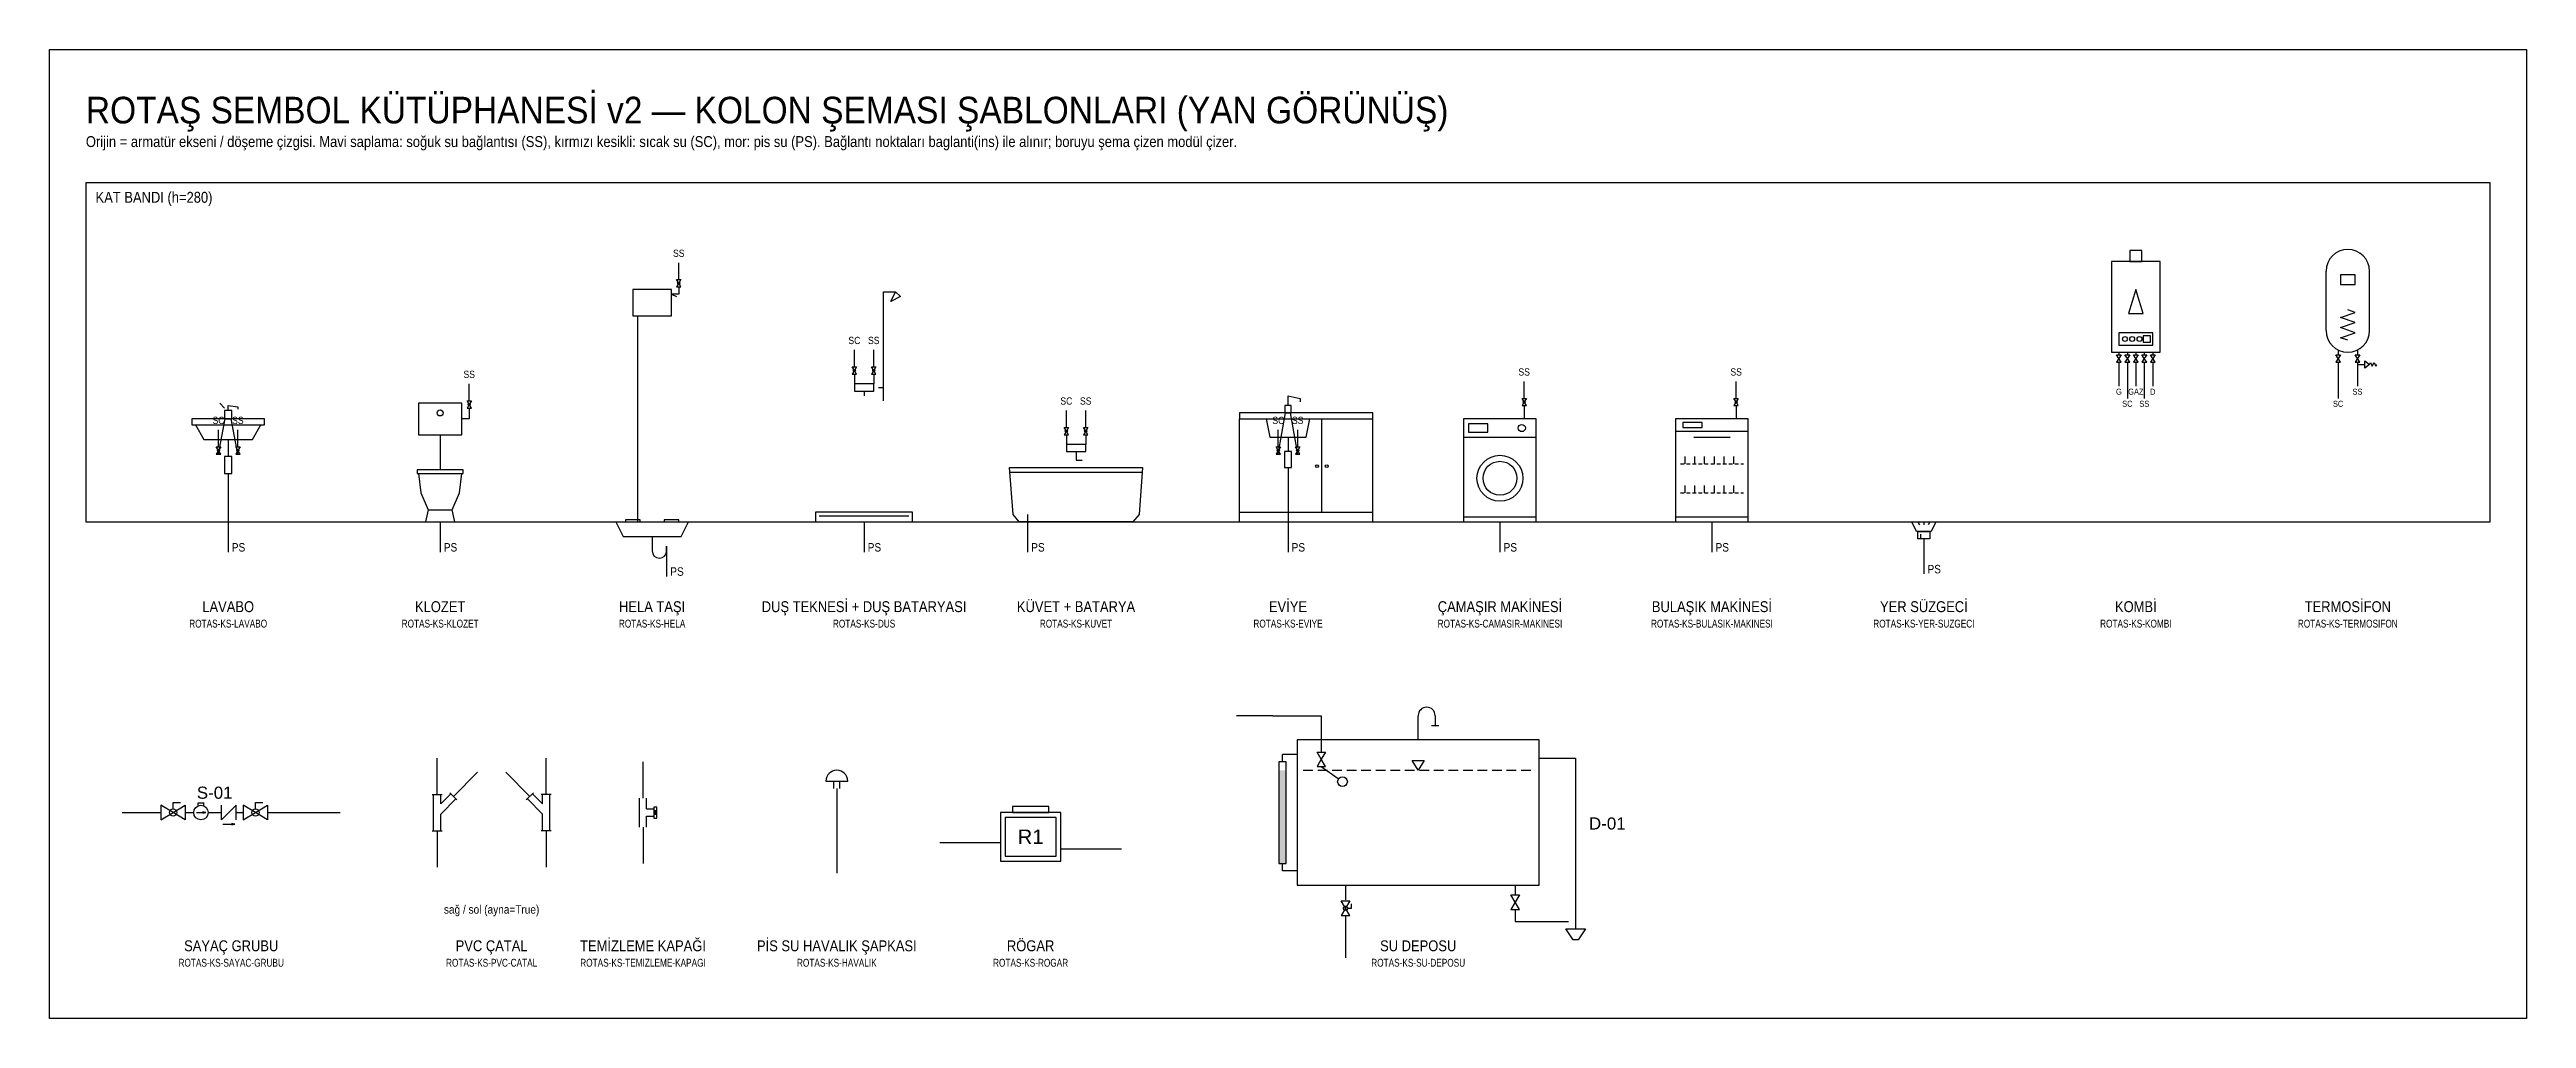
# Model space of a CAD drawing. Header units: centimetres. Extents: x -30 to 10455, y -1638 to 90.
# Drawn here: x 6820 to 8865, y -710 to 90 of the extents above; entities that cross this region are included whole.
import ezdxf
from ezdxf.enums import TextEntityAlignment as Align

# ---------------------------------------------------------------- set-up
doc = ezdxf.new("R2010")
doc.units = ezdxf.units.CM
doc.linetypes.add('DASHED', pattern=[1.524, 1.27, -0.254])
for name, color, linetype in [('ROTAS-DOGALGAZ-BORU', 2, 'Continuous'), ('ROTAS-ISITMA-DONUS', 30, 'DASHED'), ('ROTAS-ISITMA-GIDIS', 10, 'Continuous'), ('ROTAS-KAT-BANDI', 8, 'Continuous'), ('ROTAS-LEJANT-BASLIK', 5, 'Continuous'), ('ROTAS-LEJANT-YAZI', 7, 'Continuous'), ('ROTAS-PAFTA', 8, 'Continuous'), ('ROTAS-SEMBOL-NO', 3, 'Continuous'), ('ROTAS-SIHHI-ARMATUR', 2, 'Continuous'), ('ROTAS-SIHHI-PIS-SU', 6, 'Continuous'), ('ROTAS-SIHHI-SICAK-SU', 1, 'DASHED'), ('ROTAS-SIHHI-SOGUK-SU', 5, 'Continuous')]:
    doc.layers.add(name, color=color, linetype=linetype)
doc.styles.add('ROTAS', font='arial.ttf')

msp = doc.modelspace()

# ---------------------------------------------------------------- texts
at = {"layer": 'ROTAS-DOGALGAZ-BORU', "style": 'ROTAS', "width": 0.85}
msp.add_text('GAZ', height=5, dxfattribs=at).set_placement((8542.5, -190), align=Align.TOP_CENTER)
at = {"layer": 'ROTAS-ISITMA-DONUS', "style": 'ROTAS', "width": 0.85}
msp.add_text('D', height=5, dxfattribs=at).set_placement((8556.5, -190), align=Align.TOP_CENTER)
at = {"layer": 'ROTAS-ISITMA-GIDIS', "style": 'ROTAS', "width": 0.85}
msp.add_text('G', height=5, dxfattribs=at).set_placement((8528.5, -190), align=Align.TOP_CENTER)
at = {"layer": 'ROTAS-LEJANT-BASLIK', "style": 'ROTAS', "width": 0.9}
msp.add_text('ROTAŞ SEMBOL KÜTÜPHANESİ v2 — KOLON ŞEMASI ŞABLONLARI (YAN GÖRÜNÜŞ)', height=22, dxfattribs=at).set_placement((6850, 40), align=Align.MIDDLE_LEFT)
at = {"layer": 'ROTAS-LEJANT-YAZI', "style": 'ROTAS', "width": 0.85}
for s, p in [('Orijin = armatür ekseni / döşeme çizgisi. Mavi saplama: soğuk su bağlantısı (SS), kırmızı kesikli: sıcak su (SC), mor: pis su (PS). Bağlantı noktaları baglanti(ins) ile alınır; boruyu şema çizen modül çizer.', (6850, 14)), ('KAT BANDI (h=280)', (6858, -32))]:
    msp.add_text(s, height=9, dxfattribs=at).set_placement(p, align=Align.MIDDLE_LEFT)
at = {"layer": 'ROTAS-LEJANT-YAZI', "style": 'ROTAS'}
for s, height, width, p in [('LAVABO', 9, 0.85, (6967.5, -370)), ('KLOZET', 9, 0.85, (7142.5, -370)), ('HELA TAŞI', 9, 0.85, (7317.5, -370)), ('DUŞ TEKNESİ + DUŞ BATARYASI', 9, 0.85, (7492.5, -370)), ('KÜVET + BATARYA', 9, 0.85, (7667.5, -370)), ('EVİYE', 9, 0.85, (7842.5, -370)), ('ÇAMAŞIR MAKİNESİ', 9, 0.85, (8017.5, -370)), ('BULAŞIK MAKİNESİ', 9, 0.85, (8192.5, -370)), ('YER SÜZGECİ', 9, 0.85, (8367.5, -370)), ('KOMBİ', 9, 0.85, (8542.5, -370)), ('TERMOSİFON', 9, 0.85, (8717.5, -370)), ('ROTAS-KS-LAVABO', 6.5, 0.75, (6967.5, -384)), ('ROTAS-KS-KLOZET', 6.5, 0.75, (7142.5, -384)), ('ROTAS-KS-HELA', 6.5, 0.75, (7317.5, -384)), ('ROTAS-KS-DUS', 6.5, 0.75, (7492.5, -384)), ('ROTAS-KS-KUVET', 6.5, 0.75, (7667.5, -384)), ('ROTAS-KS-EVIYE', 6.5, 0.75, (7842.5, -384)), ('ROTAS-KS-CAMASIR-MAKINESI', 6.5, 0.75, (8017.5, -384)), ('ROTAS-KS-BULASIK-MAKINESI', 6.5, 0.75, (8192.5, -384)), ('ROTAS-KS-YER-SUZGECI', 6.5, 0.75, (8367.5, -384)), ('ROTAS-KS-KOMBI', 6.5, 0.75, (8542.5, -384)), ('ROTAS-KS-TERMOSIFON', 6.5, 0.75, (8717.5, -384)), ('sağ / sol (ayna=True)', 7, 0.85, (7185, -620)), ('SAYAÇ GRUBU', 9, 0.85, (6970, -650)), ('PVC ÇATAL', 9, 0.85, (7185, -650)), ('TEMİZLEME KAPAĞI', 9, 0.85, (7310, -650)), ('PİS SU HAVALIK ŞAPKASI', 9, 0.85, (7470, -650)), ('RÖGAR', 9, 0.85, (7630, -650)), ('SU DEPOSU', 9, 0.85, (7950, -650)), ('ROTAS-KS-SAYAC-GRUBU', 6.5, 0.75, (6970, -664)), ('ROTAS-KS-PVC-CATAL', 6.5, 0.75, (7185, -664)), ('ROTAS-KS-TEMIZLEME-KAPAGI', 6.5, 0.75, (7310, -664)), ('ROTAS-KS-HAVALIK', 6.5, 0.75, (7470, -664)), ('ROTAS-KS-ROGAR', 6.5, 0.75, (7630, -664)), ('ROTAS-KS-SU-DEPOSU', 6.5, 0.75, (7950, -664))]:
    msp.add_text(s, height=height, dxfattribs=dict(at, width=width)).set_placement(p, align=Align.MIDDLE_CENTER)
at = {"layer": 'ROTAS-SIHHI-PIS-SU', "style": 'ROTAS', "width": 0.85}
for p in [(6970.5, -321), (7145.5, -321), (7495.5, -321), (7630.5, -321), (7845.5, -321), (8020.5, -321), (8195.5, -321), (7332.5, -341), (8370.5, -339)]:
    msp.add_text('PS', height=7, dxfattribs=at).set_placement(p, align=Align.MIDDLE_LEFT)
at = {"layer": 'ROTAS-SIHHI-SICAK-SU', "style": 'ROTAS', "width": 0.85}
for p in [(7484.5, -155), (7659.5, -205), (6959.5, -221), (7834.5, -221)]:
    msp.add_text('SC', height=6, dxfattribs=at).set_placement(p, align=Align.BOTTOM_CENTER)
for p in [(8535.5, -200), (8709.5, -200)]:
    msp.add_text('SC', height=5, dxfattribs=at).set_placement(p, align=Align.TOP_CENTER)
at = {"layer": 'ROTAS-SIHHI-SOGUK-SU', "style": 'ROTAS', "width": 0.85}
for p in [(7339.5, -83), (7500.5, -155), (7166.5, -183), (8037.5, -181), (8212.5, -181), (7675.5, -205), (6975.5, -221), (7850.5, -221)]:
    msp.add_text('SS', height=6, dxfattribs=at).set_placement(p, align=Align.BOTTOM_CENTER)
for p in [(8549.5, -200), (8725.5, -190)]:
    msp.add_text('SS', height=5, dxfattribs=at).set_placement(p, align=Align.TOP_CENTER)

# ---------------------------------------------------------------- blocks, each defined once
blk = doc.blocks.new('ROTAS-KS-LAVABO')
for p, q in [((-8, 56), (-2.5, 85)), ((-3, 94), (-7, 98)), ((8, 56), (2.5, 85)), ((0, 68), (0, 54))]:
    blk.add_line(p, q)
for points in [[(-30, 80), (30, 80), (30, 85), (-30, 85)], [(-3, 85), (3, 85), (3, 92), (-3, 92)], [(-9.8, 62), (-6.2, 62), (-8, 59)], [(6.2, 62), (9.8, 62), (8, 59)], [(-9.8, 56), (-6.2, 56), (-8, 59)], [(-3, 40), (3, 40), (3, 54), (-3, 54)], [(6.2, 56), (9.8, 56), (8, 59)]]:
    blk.add_lwpolyline(points, close=True)
for points in [[(0, 92), (0, 96), (8, 95), (8, 93)], [(-27, 80), (-20, 68), (20, 68), (27, 80)]]:
    blk.add_lwpolyline(points)
for centre in [(-8, 59), (8, 59)]:
    blk.add_circle(centre, 0.9)
at = {"style": 'ROTAS'}
for tag, p, height in [('CAP', (32, 58), 8), ('NO', (32, 70), 10)]:
    blk.add_attdef(tag, p, '', height=height, dxfattribs=at)
blk = doc.blocks.new('ROTAS-KS-KLOZET')
blk.add_line((0, 72), (0, 43))
for points in [[(-18, 72), (18, 72), (18, 98), (-18, 98)], [(22.2, 100), (25.8, 100), (24, 97)], [(22.2, 94), (25.8, 94), (24, 97)], [(-19, 40), (19, 40), (19, 43), (-19, 43)]]:
    blk.add_lwpolyline(points, close=True)
for points in [[(24, 94), (24, 85), (18, 85)], [(-18, 40), (-16, 24), (-10, 10), (10, 10), (16, 24), (18, 40)], [(-10, 10), (-12, 0), (12, 0), (10, 10)]]:
    blk.add_lwpolyline(points)
for centre, radius in [((0, 90), 2.5), ((24, 97), 0.9)]:
    blk.add_circle(centre, radius)
at = {"style": 'ROTAS'}
for tag, p, height in [('CAP', (27.8, 39), 8), ('NO', (27.8, 51), 10)]:
    blk.add_attdef(tag, p, '', height=height, dxfattribs=at)
blk = doc.blocks.new('ROTAS-KS-HELA')
for p, q in [((-12, 170), (-12, 0)), ((-30, 0), (30, 0)), ((0, -12), (0, -24)), ((12, -24), (12, -20))]:
    blk.add_line(p, q)
for points in [[(-16, 170), (16, 170), (16, 192), (-16, 192)], [(20.2, 200), (23.8, 200), (22, 197)], [(20.2, 194), (23.8, 194), (22, 197)], [(-22, 0), (-10, 0), (-10, 1.8), (-22, 1.8)], [(10, 0), (22, 0), (22, 1.8), (10, 1.8)]]:
    blk.add_lwpolyline(points, close=True)
for points in [[(22, 194), (22, 188), (16, 188)], [(16, 188), (20, 186)], [(-30, 0), (-24, -12), (24, -12), (30, 0)]]:
    blk.add_lwpolyline(points)
blk.add_circle((22, 197), 0.9)
blk.add_arc((6, -24), 6, 180, 360)
at = {"style": 'ROTAS'}
for tag, p, height in [('CAP', (32, 74), 8), ('NO', (32, 86), 10)]:
    blk.add_attdef(tag, p, '', height=height, dxfattribs=at)
blk = doc.blocks.new('ROTAS-KS-DUS')
for p, q in [((16, 100), (16, 190)), ((-8, 122), (-8, 114)), ((0, 108), (0, 104)), ((8, 122), (8, 114)), ((12, 111), (16, 111)), ((-37, 5), (37, 5))]:
    blk.add_line(p, q)
blk.add_lwpolyline([(16, 190), (26, 190), (30, 186), (22, 182), (26, 190)])
for points in [[(-9.8, 128), (-6.2, 128), (-8, 125)], [(-9.8, 122), (-6.2, 122), (-8, 125)], [(6.2, 128), (9.8, 128), (8, 125)], [(6.2, 122), (9.8, 122), (8, 125)], [(-8, 108), (8, 108), (8, 114), (-8, 114)], [(-40, 0), (40, 0), (40, 8), (-40, 8)]]:
    blk.add_lwpolyline(points, close=True)
for centre in [(-8, 125), (8, 125)]:
    blk.add_circle(centre, 0.9)
at = {"style": 'ROTAS'}
for tag, p, height in [('NO', (42, 96), 10), ('CAP', (42, 84), 8)]:
    blk.add_attdef(tag, p, '', height=height, dxfattribs=at)
blk = doc.blocks.new('ROTAS-KS-KUVET')
for p, q in [((-8, 72), (-8, 64)), ((8, 72), (8, 64)), ((-55, 41), (55, 41))]:
    blk.add_line(p, q)
for points in [[(-9.8, 78), (-6.2, 78), (-8, 75)], [(-9.8, 72), (-6.2, 72), (-8, 75)], [(-8, 58), (8, 58), (8, 64), (-8, 64)], [(6.2, 78), (9.8, 78), (8, 75)], [(6.2, 72), (9.8, 72), (8, 75)], [(-55, 45), (55, 45), (52, 6), (47, 0), (-47, 0), (-52, 6)]]:
    blk.add_lwpolyline(points, close=True)
for points in [[(0, 58), (0, 51), (5, 51)], [(-40, 6), (-40, 0)]]:
    blk.add_lwpolyline(points)
for centre in [(-8, 75), (8, 75)]:
    blk.add_circle(centre, 0.9)
at = {"style": 'ROTAS'}
for tag, p, height in [('NO', (57, 40), 10), ('CAP', (57, 28), 8)]:
    blk.add_attdef(tag, p, '', height=height, dxfattribs=at)
blk = doc.blocks.new('ROTAS-KS-EVIYE')
for p, q in [((-40, 0), (-40, 85)), ((-8, 56), (-2, 90)), ((8, 56), (2, 90)), ((28, 8), (28, 85)), ((70, 0), (70, 85)), ((0, 70), (0, 58)), ((-40, 8), (70, 8))]:
    blk.add_line(p, q)
for points in [[(0, 96), (0, 104), (10, 102), (10, 99)], [(-18, 85), (-15, 70), (15, 70), (18, 85)]]:
    blk.add_lwpolyline(points)
for points in [[(-40, 85), (70, 85), (70, 90), (-40, 90)], [(-2.5, 90), (2.5, 90), (2.5, 96), (-2.5, 96)], [(-9.8, 62), (-6.2, 62), (-8, 59)], [(6.2, 62), (9.8, 62), (8, 59)], [(-9.8, 56), (-6.2, 56), (-8, 59)], [(-3, 45), (3, 45), (3, 58), (-3, 58)], [(6.2, 56), (9.8, 56), (8, 59)]]:
    blk.add_lwpolyline(points, close=True)
for centre, radius in [((-8, 59), 0.9), ((8, 59), 0.9), ((24, 46), 1.2), ((32, 46), 1.2)]:
    blk.add_circle(centre, radius)
at = {"style": 'ROTAS'}
for tag, p, height in [('NO', (72, 53), 10), ('CAP', (72, 41), 8)]:
    blk.add_attdef(tag, p, '', height=height, dxfattribs=at)
blk = doc.blocks.new('ROTAS-KS-CAMASIR-MAKINESI')
for p, q in [((20, 96), (20, 85)), ((-30, 70), (30, 70))]:
    blk.add_line(p, q)
for points in [[(-30, 0), (30, 0), (30, 85), (-30, 85)], [(18.2, 102), (21.8, 102), (20, 99)], [(18.2, 96), (21.8, 96), (20, 99)], [(-26, 74), (-10, 74), (-10, 81), (-26, 81)], [(-30, 0), (30, 0), (30, 4), (-30, 4)]]:
    blk.add_lwpolyline(points, close=True)
for centre, radius in [((20, 99), 0.9), ((18, 77.5), 3), ((0, 36), 19), ((0, 36), 14)]:
    blk.add_circle(centre, radius)
at = {"style": 'ROTAS'}
for tag, p, height in [('NO', (32, 52), 10), ('CAP', (32, 40), 8)]:
    blk.add_attdef(tag, p, '', height=height, dxfattribs=at)
blk = doc.blocks.new('ROTAS-KS-BULASIK-MAKINESI')
for p, q in [((20, 96), (20, 85)), ((-30, 75), (30, 75)), ((-15, 70), (15, 70)), ((-26, 48), (-23, 48)), ((-22, 48), (-22, 54)), ((-21, 48), (-18, 48)), ((-16, 48), (-13, 48)), ((-14, 48), (-14, 54)), ((-11, 48), (-8, 48)), ((-6, 48), (-6, 54)), ((-6, 48), (-3, 48)), ((-1, 48), (2, 48)), ((2, 48), (2, 54)), ((4, 48), (7, 48)), ((9, 48), (12, 48)), ((10, 48), (10, 54)), ((14, 48), (17, 48)), ((18, 48), (18, 54)), ((19, 48), (22, 48)), ((24, 48), (26, 48)), ((-26, 24), (-23, 24)), ((-22, 24), (-22, 30)), ((-21, 24), (-18, 24)), ((-16, 24), (-13, 24)), ((-14, 24), (-14, 30)), ((-11, 24), (-8, 24)), ((-6, 24), (-6, 30)), ((-6, 24), (-3, 24)), ((-1, 24), (2, 24)), ((2, 24), (2, 30)), ((4, 24), (7, 24)), ((9, 24), (12, 24)), ((10, 24), (10, 30)), ((14, 24), (17, 24)), ((18, 24), (18, 30)), ((19, 24), (22, 24)), ((24, 24), (26, 24))]:
    blk.add_line(p, q)
for points in [[(-30, 0), (30, 0), (30, 85), (-30, 85)], [(-24, 78), (-8, 78), (-8, 82), (-24, 82)], [(18.2, 102), (21.8, 102), (20, 99)], [(18.2, 96), (21.8, 96), (20, 99)], [(-30, 0), (30, 0), (30, 4), (-30, 4)]]:
    blk.add_lwpolyline(points, close=True)
blk.add_circle((20, 99), 0.9)
at = {"style": 'ROTAS'}
for tag, p, height in [('NO', (32, 52), 10), ('CAP', (32, 40), 8)]:
    blk.add_attdef(tag, p, '', height=height, dxfattribs=at)
blk = doc.blocks.new('ROTAS-KS-YER-SUZGECI')
for p, q in [((-5, 0), (-3.5, -2.5)), ((0, 0), (0, -2.5)), ((5, 0), (3.5, -2.5)), ((-2.5, -14), (-2.5, -10)), ((0, -14), (0, -18))]:
    blk.add_line(p, q)
for points in [[(-10, 0), (10, 0), (6, -8), (-6, -8)], [(-5, -8), (5, -8), (5, -14), (-5, -14)]]:
    blk.add_lwpolyline(points, close=True)
at = {"style": 'ROTAS'}
for tag, p, height in [('NO', (12, -8), 10), ('CAP', (12, -20), 8)]:
    blk.add_attdef(tag, p, '', height=height, dxfattribs=at)
blk = doc.blocks.new('ROTAS-KS-KOMBI')
for p, q in [((-14, 140), (-14, 138)), ((-14, 132), (-14, 126)), ((-7, 140), (-7, 138)), ((-7, 132), (-7, 126)), ((0, 140), (0, 138)), ((0, 132), (0, 126)), ((7, 140), (7, 138)), ((7, 132), (7, 126)), ((14, 140), (14, 138)), ((14, 132), (14, 126))]:
    blk.add_line(p, q)
for points in [[(-20, 140), (20, 140), (20, 215), (-20, 215)], [(-5, 215), (5, 215), (5, 224), (-5, 224)], [(-6, 172), (6, 172), (0, 192)], [(-14, 146), (14, 146), (14, 156), (-14, 156)], [(6, 148.5), (12, 148.5), (12, 153.5), (6, 153.5)], [(-16, 138), (-12, 138), (-14, 135)], [(-16, 132), (-12, 132), (-14, 135)], [(-9, 138), (-5, 138), (-7, 135)], [(-9, 132), (-5, 132), (-7, 135)], [(-2, 138), (2, 138), (0, 135)], [(-2, 132), (2, 132), (0, 135)], [(5, 138), (9, 138), (7, 135)], [(5, 132), (9, 132), (7, 135)], [(12, 138), (16, 138), (14, 135)], [(12, 132), (16, 132), (14, 135)]]:
    blk.add_lwpolyline(points, close=True)
for centre in [(-9, 151), (-3, 151), (3, 151)]:
    blk.add_circle(centre, 2)
at = {"style": 'ROTAS'}
for tag, p, height in [('NO', (22, 176), 10), ('CAP', (22, 164), 8)]:
    blk.add_attdef(tag, p, '', height=height, dxfattribs=at)
blk = doc.blocks.new('ROTAS-KS-TERMOSIFON')
for p, q in [((-18, 158), (-18, 207)), ((18, 158), (18, 207)), ((-8, 141.9), (-8, 138)), ((-8, 132), (-8, 126)), ((8, 141.9), (8, 138)), ((8, 132), (8, 126)), ((8, 130), (14, 130))]:
    blk.add_line(p, q)
for points in [[(-6, 196), (6, 196), (6, 204), (-6, 204)], [(-10, 138), (-6, 138), (-8, 135)], [(-10, 132), (-6, 132), (-8, 135)], [(6, 138), (10, 138), (8, 135)], [(6, 132), (10, 132), (8, 135)], [(14, 127), (14, 133), (18, 130)]]:
    blk.add_lwpolyline(points, close=True)
for points in [[(0, 150), (-6, 152.1), (6, 156.2), (-6, 160.4), (6, 164.6), (-6, 168.8), (6, 172.9), (0, 175)], [(18, 130), (18.8, 131.5), (20.2, 128.5), (21.8, 131.5), (23.2, 128.5), (24, 130)]]:
    blk.add_lwpolyline(points)
for centre, start, end in [((0, 207), 0, 180), ((0, 158), 180, 360)]:
    blk.add_arc(centre, 18, start, end)
at = {"style": 'ROTAS'}
for tag, p, height in [('NO', (26, 176.5), 10), ('CAP', (26, 164.5), 8)]:
    blk.add_attdef(tag, p, '', height=height, dxfattribs=at)
blk = doc.blocks.new('ROTAS-KS-SAYAC-GRUBU')
h = blk.add_hatch(color=256)
h.dxf.hatch_style = 1
h.paths.add_polyline_path([(39, 0), (36.6, 0.6), (36.6, -0.6)])
h = blk.add_hatch(color=256)
h.dxf.hatch_style = 1
h.paths.add_polyline_path([(63, -9.6), (60.6, -9), (60.6, -10.2)])
for p, q in [((0, 0), (2, 0)), ((12, 3), (12, 8.4)), ((12, 8.4), (18, 8.4)), ((22, 0), (29, 0)), ((31.4, 0), (39, 0)), ((32.6, 6), (32.6, 8)), ((32.6, 8), (37.4, 8)), ((37.4, 6), (37.4, 8)), ((41, 0), (52, 0)), ((52, -6), (52, 6)), ((52, -6), (64, 6)), ((64, -6), (64, 6)), ((64, 0), (70, 0)), ((80, 3), (80, 8.4)), ((80, 8.4), (86, 8.4)), ((90, 0), (92, 0)), ((53, -9.6), (63, -9.6))]:
    blk.add_line(p, q)
for points in [[(2, 6), (2, -6), (12, 0)], [(22, 6), (22, -6), (12, 0)], [(39, 0), (36.6, 0.6), (36.6, -0.6)], [(70, 6), (70, -6), (80, 0)], [(90, 6), (90, -6), (80, 0)], [(63, -9.6), (60.6, -9), (60.6, -10.2)]]:
    blk.add_lwpolyline(points, close=True)
for centre, radius in [((12, 0), 3), ((35, 0), 6), ((80, 0), 3)]:
    blk.add_circle(centre, radius)
at = {"style": 'ROTAS'}
for tag, p, height in [('NO', (94, 0.1), 10), ('CAP', (94, -11.9), 8)]:
    blk.add_attdef(tag, p, '', height=height, dxfattribs=at)
blk = doc.blocks.new('ROTAS-KS-PVC-CATAL')
for p, q in [((-4.2, 15), (4.2, 15)), ((-3, -15), (-3, 15)), ((3, 7.2), (11.3, 15.5)), ((3, 7.2), (3, 15)), ((3, -1.2), (15.5, 11.3)), ((16.4, 10.4), (10.4, 16.4)), ((-4.2, -15), (4.2, -15)), ((3, -15), (3, -1.2))]:
    blk.add_line(p, q)
at = {"style": 'ROTAS'}
for tag, p, height in [('NO', (18.4, 1.7), 10), ('CAP', (18.4, -10.3), 8)]:
    blk.add_attdef(tag, p, '', height=height, dxfattribs=at)
blk = doc.blocks.new('ROTAS-KS-TEMIZLEME-KAPAGI')
for p, q in [((-3, -12), (-3, 12)), ((3, 3), (3, 12)), ((3, 3), (9, 3)), ((10.25, -2), (10.25, 2)), ((3, -12), (3, -3)), ((3, -3), (9, -3))]:
    blk.add_line(p, q)
blk.add_lwpolyline([(9, -4.5), (11.5, -4.5), (11.5, 4.5), (9, 4.5)], close=True)
at = {"style": 'ROTAS'}
for tag, p, height in [('NO', (13.5, 1), 10), ('CAP', (13.5, -11), 8)]:
    blk.add_attdef(tag, p, '', height=height, dxfattribs=at)
blk = doc.blocks.new('ROTAS-KS-HAVALIK')
for p, q in [((-9, 6), (9, 6)), ((-2.5, 0), (-2.5, 6)), ((2.5, 0), (2.5, 6))]:
    blk.add_line(p, q)
blk.add_arc((0, 6), 9, 0, 180)
at = {"style": 'ROTAS'}
for tag, p, height in [('CAP', (11, -3.5), 8), ('NO', (11, 8.5), 10)]:
    blk.add_attdef(tag, p, '', height=height, dxfattribs=at)
blk = doc.blocks.new('ROTAS-KS-ROGAR')
for points in [[(-25, -40), (25, -40), (25, 0), (-25, 0)], [(-15, 0), (15, 0), (15, 5), (-15, 5)], [(-21, -36), (21, -36), (21, -4), (-21, -4)]]:
    blk.add_lwpolyline(points, close=True)
at = {"style": 'ROTAS'}
for tag, p, height in [('CAP', (27, -28.5), 8), ('NO', (27, -16.5), 10)]:
    blk.add_attdef(tag, p, '', height=height, dxfattribs=at)
blk = doc.blocks.new('ROTAS-KS-SU-DEPOSU')
h = blk.add_hatch(color=256)
h.dxf.hatch_style = 1
h.paths.add_polyline_path([(-15, 18), (-9, 18), (-9, 95), (-15, 95)])
for p, q in [((100, 120), (100, 140)), ((111, 132), (117, 132)), ((114, 140), (114, 132)), ((-12, 102), (-12, 108)), ((20, 120), (20, 110)), ((5, 95), (13, 95)), ((17, 95), (25, 95)), ((20, 98), (34, 88)), ((29, 95), (37, 95)), ((41, 95), (49, 95)), ((53, 95), (61, 95)), ((65, 95), (73, 95)), ((77, 95), (85, 95)), ((89, 95), (97, 95)), ((101, 95), (109, 95)), ((113, 95), (121, 95)), ((125, 95), (133, 95)), ((137, 95), (145, 95)), ((149, 95), (157, 95)), ((161, 95), (169, 95)), ((173, 95), (181, 95)), ((185, 95), (193, 95)), ((-12, 12), (-12, 18)), ((40, 0), (40, -12)), ((180, 0), (180, -8)), ((41.8, -19), (45, -19)), ((45, -19), (45, -15.4)), ((40, -25), (40, -30))]:
    blk.add_line(p, q)
for points in [[(-20, 140), (20, 140), (20, 120)], [(0, 108), (-12, 108)], [(200, 105), (230, 105), (230, -36)], [(0, 12), (-12, 12)], [(180, -20), (180, -30), (224, -30)]]:
    blk.add_lwpolyline(points)
for points in [[(0, 0), (200, 0), (200, 120), (0, 120)], [(16.5, 110), (23.5, 110), (20, 104)], [(16.5, 98), (23.5, 98), (20, 104)], [(100, 95), (95, 103), (105, 103)], [(-15, 18), (-9, 18), (-9, 102), (-15, 102)], [(36.4, -13), (43.6, -13), (40, -19)], [(36.4, -25), (43.6, -25), (40, -19)], [(176.5, -8), (183.5, -8), (180, -14)], [(176.5, -20), (183.5, -20), (180, -14)], [(222, -36), (238, -36), (232, -45), (228, -45)]]:
    blk.add_lwpolyline(points, close=True)
for centre, radius in [((37.5, 85.5), 4), ((40, -19), 1.8)]:
    blk.add_circle(centre, radius)
blk.add_arc((107, 140), 7, 0, 180)
at = {"style": 'ROTAS'}
for tag, p, height in [('NO', (240, 52), 10), ('CAP', (240, 40), 8)]:
    blk.add_attdef(tag, p, '', height=height, dxfattribs=at)

# ---------------------------------------------------------------- linework, layer by layer
at = {"layer": 'ROTAS-DOGALGAZ-BORU'}
msp.add_line((8542.5, -174), (8542.5, -188), dxfattribs=at)
at = {"layer": 'ROTAS-ISITMA-DONUS'}
msp.add_line((8556.5, -174), (8556.5, -188), dxfattribs=at)
at = {"layer": 'ROTAS-ISITMA-GIDIS'}
msp.add_line((8528.5, -174), (8528.5, -188), dxfattribs=at)
at = {"layer": 'ROTAS-KAT-BANDI'}
msp.add_lwpolyline([(6850, -300), (8835, -300), (8835, -20), (6850, -20)], close=True, dxfattribs=at)
at = {"layer": 'ROTAS-PAFTA'}
msp.add_lwpolyline([(6820, 90), (8865, 90), (8865, -710), (6820, -710)], close=True, dxfattribs=at)
at = {"layer": 'ROTAS-SIHHI-PIS-SU'}
for p, q in [((6967.5, -260), (6967.5, -325)), ((7842.5, -255), (7842.5, -325)), ((7142.5, -300), (7142.5, -325)), ((7492.5, -300), (7492.5, -325)), ((7627.5, -300), (7627.5, -325)), ((8017.5, -300), (8017.5, -325)), ((8192.5, -300), (8192.5, -325)), ((7329.5, -320), (7329.5, -345)), ((8367.5, -318), (8367.5, -343)), ((7140, -525), (7140, -495)), ((7153.4, -526.6), (7173.4, -506.6)), ((7216.6, -526.6), (7196.6, -506.6)), ((7230, -525), (7230, -495)), ((7310, -528), (7310, -498)), ((7470, -520), (7470, -590)), ((7310, -552), (7310, -582)), ((7140, -555), (7140, -585)), ((7230, -555), (7230, -585)), ((7605, -565), (7555, -565)), ((7655, -570), (7705, -570))]:
    msp.add_line(p, q, dxfattribs=at)
at = {"layer": 'ROTAS-SIHHI-SICAK-SU'}
for p, q in [((7484.5, -172), (7484.5, -158)), ((8535.5, -174), (8535.5, -198)), ((8709.5, -174), (8709.5, -198)), ((6959.5, -238), (6959.5, -224)), ((7659.5, -222), (7659.5, -208)), ((7834.5, -238), (7834.5, -224))]:
    msp.add_line(p, q, dxfattribs=at)
at = {"layer": 'ROTAS-SIHHI-SOGUK-SU'}
for p, q in [((7339.5, -100), (7339.5, -86)), ((7500.5, -172), (7500.5, -158)), ((8037.5, -198), (8037.5, -184)), ((8212.5, -198), (8212.5, -184)), ((8549.5, -174), (8549.5, -198)), ((8725.5, -174), (8725.5, -188)), ((7166.5, -200), (7166.5, -186)), ((6975.5, -238), (6975.5, -224)), ((7675.5, -222), (7675.5, -208)), ((7850.5, -238), (7850.5, -224)), ((7830, -460), (7800, -460)), ((6880, -540), (6910, -540)), ((7002, -540), (7060, -540)), ((7890, -630), (7890, -660))]:
    msp.add_line(p, q, dxfattribs=at)

# ---------------------------------------------------------------- block references
at = {"layer": 'ROTAS-SIHHI-ARMATUR'}
for name, p in [('ROTAS-KS-KOMBI', (8542.5, -300)), ('ROTAS-KS-TERMOSIFON', (8717.5, -300)), ('ROTAS-KS-HELA', (7317.5, -300)), ('ROTAS-KS-DUS', (7492.5, -300)), ('ROTAS-KS-LAVABO', (6967.5, -300)), ('ROTAS-KS-KLOZET', (7142.5, -300)), ('ROTAS-KS-EVIYE', (7842.5, -300)), ('ROTAS-KS-CAMASIR-MAKINESI', (8017.5, -300)), ('ROTAS-KS-BULASIK-MAKINESI', (8192.5, -300)), ('ROTAS-KS-KUVET', (7667.5, -300)), ('ROTAS-KS-YER-SUZGECI', (8367.5, -300))]:
    msp.add_blockref(name, p, dxfattribs=at)
ref = msp.add_blockref('ROTAS-KS-SU-DEPOSU', (7850, -600), dxfattribs=at)
ref.add_attrib('NO', 'D-01', (8091, -554), dxfattribs={"layer": 'ROTAS-SEMBOL-NO', "height": 10, "style": 'ROTAS'})
ref = msp.add_blockref('ROTAS-KS-ROGAR', (7630, -540), dxfattribs=at)
ref.add_attrib('NO', 'R1', dxfattribs={"layer": 'ROTAS-SEMBOL-NO', "height": 12, "style": 'ROTAS'}).set_placement((7630, -560), align=Align.MIDDLE_CENTER)
at = {"layer": 'ROTAS-SIHHI-PIS-SU'}
for name, p in [('ROTAS-KS-HAVALIK', (7470, -520)), ('ROTAS-KS-PVC-CATAL', (7140, -540)), ('ROTAS-KS-TEMIZLEME-KAPAGI', (7310, -540))]:
    msp.add_blockref(name, p, dxfattribs=at)
at = {"layer": 'ROTAS-SIHHI-PIS-SU', "xscale": -1}
msp.add_blockref('ROTAS-KS-PVC-CATAL', (7230, -540), dxfattribs=at)
at = {"layer": 'ROTAS-SIHHI-SOGUK-SU'}
ref = msp.add_blockref('ROTAS-KS-SAYAC-GRUBU', (6910, -540), dxfattribs=at)
ref.add_attrib('NO', 'S-01', (6941.6, -528.6), dxfattribs={"layer": 'ROTAS-SEMBOL-NO', "height": 10, "style": 'ROTAS'})

msp.set_redraw_order([(e.dxf.handle, doc.entitydb.next_handle()) for e in msp.query("TEXT MTEXT ATTDEF DIMENSION ARC_DIMENSION")])  # texts and dimensions are drawn at this point

doc.saveas('drawing.dxf')
